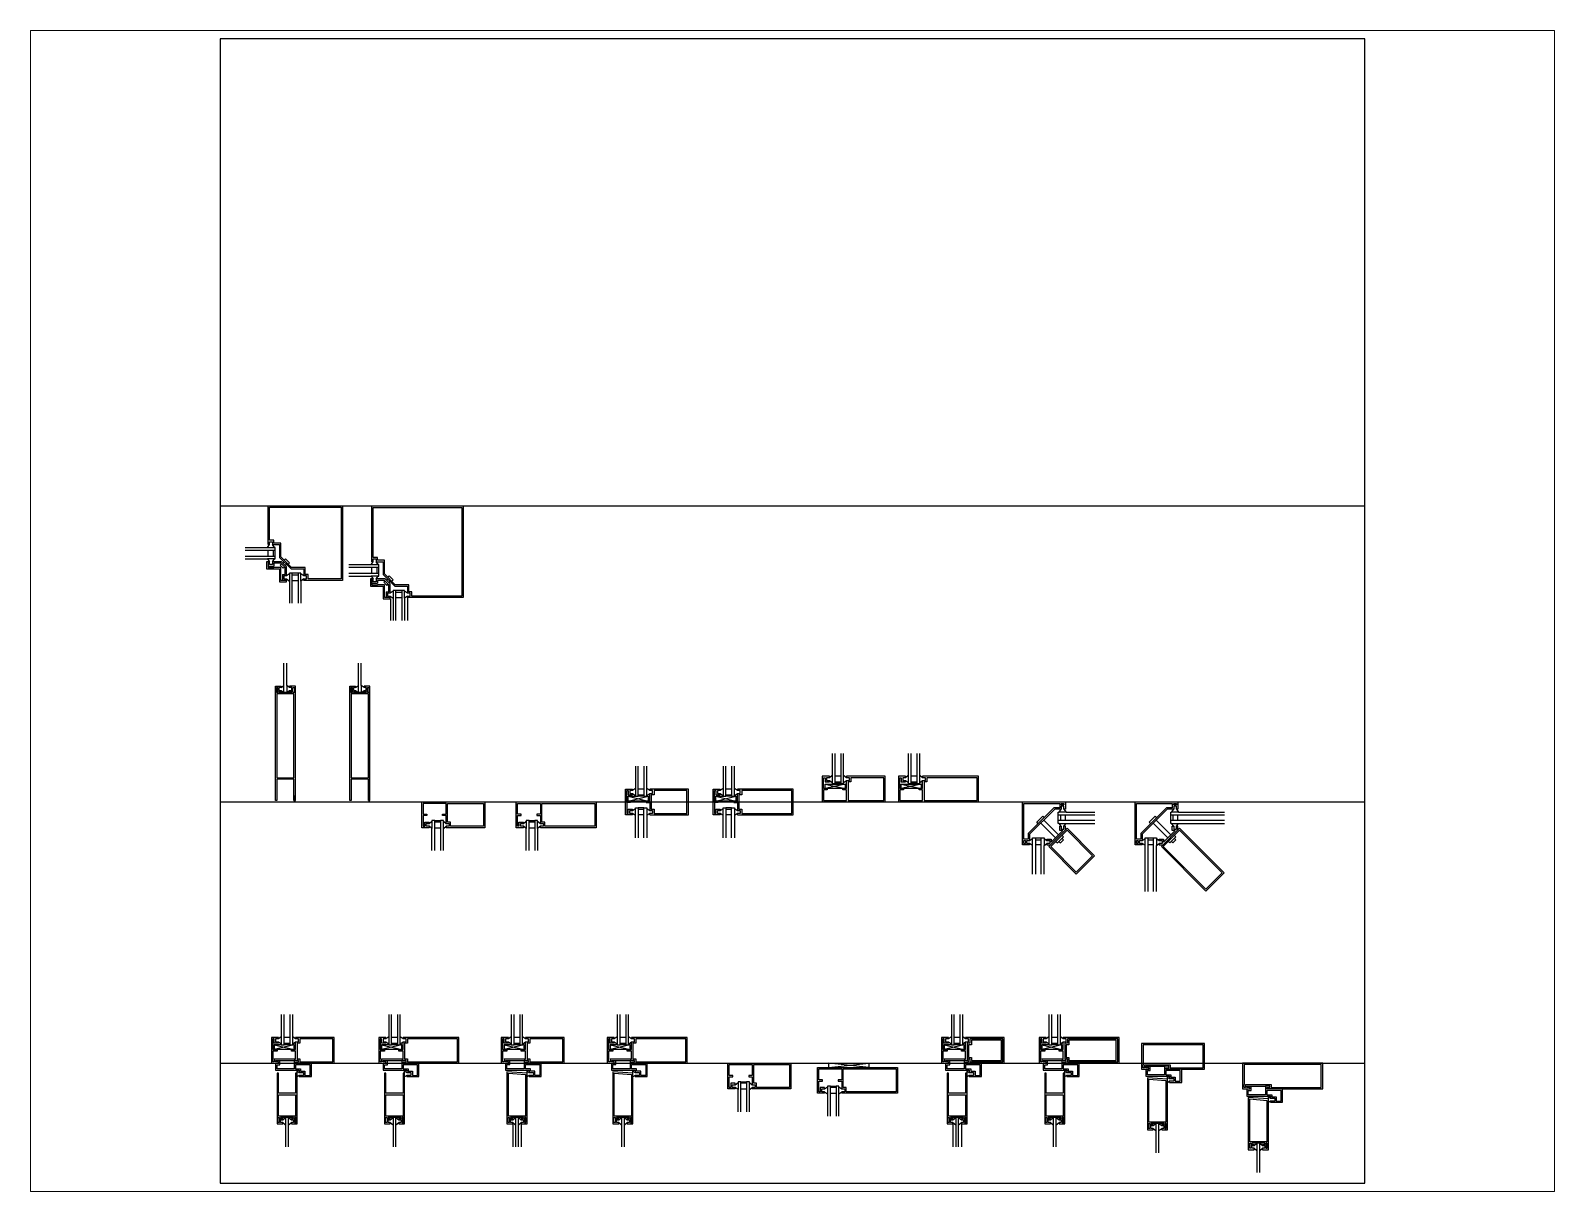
# Paper-space layout 'Layout1' of a CAD drawing. Header units: inches. Extents: x 1.05 to 9.45, y 0.8 to 7.2.
# The model-space entities are those that its viewports show. They can reach past a viewport. Long polylines and large blocks are cut down to what shows.
import ezdxf

# ---------------------------------------------------------------- set-up
doc = ezdxf.new("R2010")
doc.units = ezdxf.units.IN
doc.header["$MEASUREMENT"] = 0
doc.linetypes.add('HIDDEN', pattern=[0.375, 0.25, -0.125])
for name, color, linetype in [('FINE', 70, 'Continuous'), ('MED', 32, 'Continuous'), ('THIN', 151, 'Continuous')]:
    doc.layers.add(name, color=color, linetype=linetype)

# ---------------------------------------------------------------- blocks, each defined once
blk = doc.blocks.new('AecDtl_8412AH1')
at = {"layer": 'FINE'}
for p, q in [((0.25, 1.62), (2, 1.19)), ((2, 1.62), (0.25, 1.19))]:
    blk.add_line(p, q, dxfattribs=at)
at = {"layer": 'FINE', "linetype": 'Continuous'}
for p, q in [((1.12, 1.75), (1.62, 1.75)), ((1.62, 1.62), (1.12, 1.62)), ((2.44, -1.16), (2.44, -1.06))]:
    blk.add_line(p, q, dxfattribs=at)
for points in [[(1.12, 2.25), (1.12, 4.25)], [(1.62, 4.25), (1.62, 2.25)], [(0.87, 2.31), (0.87, 1.62), (1.12, 1.62), (1.12, 2.25)], [(1.62, 2.25), (1.12, 2.25)], [(1.62, 2.25), (1.62, 1.62), (1.87, 1.62), (1.87, 2.31)], [(1.75, 1.19), (2, 1.19), (2, 1.62), (1.88, 1.62)], [(2, 1.19), (2.12, 1.19), (2.12, 1.88)], [(0.25, 0.37), (2.12, 0.37), (2.12, 1.06), (1.75, 1.06), (1.75, 1.19), (0.5, 1.19), (0.5, 1.06), (0.12, 1.06), (0.12, 0.37)], [(0.37, 0), (0.62, 0), (0.62, 0.12), (0.37, 0.12), (0.37, 0.25), (0.75, 0.25)], [(3.5, 0), (2.12, 0), (2.12, 0.12), (2.38, 0.12), (2.38, 0.25), (2, 0.25)], [(2.25, -0.62), (2.44, -0.62), (2.44, -0.81)], [(2.25, -0.88), (2.25, -0.69), (2.44, -0.81), (2.81, -0.81), (2.81, -1.06), (2.44, -1.06), (2.25, -1.19)]]:
    blk.add_lwpolyline(points, dxfattribs=at)
at = {"layer": 'FINE'}
for points in [[(0.62, 1.88), (0.62, 1.75), (0.25, 1.75), (0.25, 2.12), (0.12, 2.12), (0.12, 1.19), (0.25, 1.19)], [(0.88, 1.62), (0.25, 1.62), (0.25, 1.19), (0.5, 1.19)], [(0.62, 2.12), (0.37, 2.12), (0.37, 1.88), (0.62, 1.88), (0.88, 1.69)], [(1.88, 1.69), (2.12, 1.88), (2.38, 1.88), (2.38, 2.12), (2.12, 2.12)], [(0.25, 0.37), (0.25, 0.12), (0.12, 0.12), (0.12, 0.37)], [(1.94, -4.84), (1.94, -4.75), (0.81, -4.75), (0.81, -4.84)], [(1, -5.19), (0.81, -5.19), (0.81, -4.94), (1, -4.94), (1.25, -4.75)], [(0.81, -4.84), (1, -4.84), (1, -4.94)], [(1.5, -5.38), (1.5, -4.75), (1.25, -4.75), (1.25, -5.38)], [(1.5, -4.75), (1.75, -4.94), (1.94, -4.94), (1.94, -5.19), (1.75, -5.19)], [(1.75, -4.94), (1.75, -4.84), (1.94, -4.84)]]:
    blk.add_lwpolyline(points, dxfattribs=at)
for points in [[(2.5, 2.12), (2.5, 1.75), (2.25, 1.75), (2.25, 0.37), (2.5, 0.37), (2.5, 0.12), (5.38, 0.12), (5.38, 2.12)], [(2.12, -2.75), (2.12, -4.62), (0.62, -4.62), (0.62, -2.75)], [(0.59, -4.75), (0.72, -4.75), (0.72, -5.19), (0.59, -5.19)], [(2.16, -4.75), (2.03, -4.75), (2.03, -5.19), (2.16, -5.19)]]:
    blk.add_lwpolyline(points, close=True, dxfattribs=at)
at = {"layer": 'FINE', "linetype": 'Continuous'}
for points in [[(0.5, -0.13), (0.75, -0.13), (0.75, 0.25), (2, 0.25), (2, -0.5), (0.5, -0.5)], [(2.12, -0.13), (2.12, -0.5), (2.56, -0.5), (2.56, -0.69), (2.94, -0.69), (2.94, -1.06), (3.38, -1.06), (3.38, -0.13)]]:
    blk.add_lwpolyline(points, close=True, dxfattribs=at)
at = {"layer": 'MED', "linetype": 'Continuous'}
for p, q in [((0.87, 4.25), (0.87, 2.31)), ((1.87, 2.31), (1.87, 4.25)), ((0.87, 2.31), (0.62, 2.12)), ((0.62, 2.12), (0.62, 2.25)), ((2.12, 2.12), (1.87, 2.31)), ((2.12, 2.25), (2.12, 2.12))]:
    blk.add_line(p, q, dxfattribs=at)
for points in [[(0.62, 2.25), (0, 2.25), (0, 0), (0.37, 0), (0.37, -0.62), (2.25, -0.62)], [(2.44, -1.16), (3.5, -1.16), (3.5, 0), (5.5, 0), (5.5, 2.25), (2.12, 2.25)]]:
    blk.add_lwpolyline(points, dxfattribs=at)
at = {"layer": 'MED'}
blk.add_lwpolyline([(1.5, -7.31), (1.5, -5.38), (1.75, -5.19), (1.75, -5.31), (2.25, -5.31), (2.25, -0.88), (2.12, -0.88), (2.12, -2.62), (0.62, -2.62), (0.62, -0.88), (0.5, -0.88), (0.5, -5.31), (1, -5.31), (1, -5.19), (1.25, -5.38), (1.25, -7.31)], dxfattribs=at)
blk = doc.blocks.new('AecDtl_8412AH2')
at = {"layer": 'FINE'}
for p, q in [((0.25, 1.62), (2, 1.19)), ((2, 1.62), (0.25, 1.19))]:
    blk.add_line(p, q, dxfattribs=at)
at = {"layer": 'FINE', "linetype": 'Continuous'}
for p, q in [((1.12, 1.75), (1.62, 1.75)), ((1.62, 1.62), (1.12, 1.62)), ((2.44, -1.16), (2.44, -1.06))]:
    blk.add_line(p, q, dxfattribs=at)
for points in [[(1.12, 2.25), (1.12, 4.25)], [(1.62, 4.25), (1.62, 2.25)], [(0.87, 2.31), (0.87, 1.62), (1.12, 1.62), (1.12, 2.25)], [(1.62, 2.25), (1.12, 2.25)], [(1.62, 2.25), (1.62, 1.62), (1.87, 1.62), (1.87, 2.31)], [(1.75, 1.19), (2, 1.19), (2, 1.62), (1.88, 1.62)], [(2, 1.19), (2.12, 1.19), (2.12, 1.88)], [(0.25, 0.37), (2.12, 0.37), (2.12, 1.06), (1.75, 1.06), (1.75, 1.19), (0.5, 1.19), (0.5, 1.06), (0.12, 1.06), (0.12, 0.37)], [(0.37, 0), (0.62, 0), (0.62, 0.12), (0.37, 0.12), (0.37, 0.25), (0.75, 0.25)], [(3.5, 0), (2.12, 0), (2.12, 0.12), (2.38, 0.12), (2.38, 0.25), (2, 0.25)], [(2.25, -0.62), (2.44, -0.62), (2.44, -0.81)], [(2.25, -0.88), (2.25, -0.69), (2.44, -0.81), (2.81, -0.81), (2.81, -1.06), (2.44, -1.06), (2.25, -1.19)]]:
    blk.add_lwpolyline(points, dxfattribs=at)
at = {"layer": 'FINE'}
for points in [[(0.62, 1.88), (0.62, 1.75), (0.25, 1.75), (0.25, 2.12), (0.12, 2.12), (0.12, 1.19), (0.25, 1.19)], [(0.88, 1.62), (0.25, 1.62), (0.25, 1.19), (0.5, 1.19)], [(0.62, 2.12), (0.37, 2.12), (0.37, 1.88), (0.62, 1.88), (0.88, 1.69)], [(1.88, 1.69), (2.12, 1.88), (2.38, 1.88), (2.38, 2.12), (2.12, 2.12)], [(0.25, 0.37), (0.25, 0.12), (0.12, 0.12), (0.12, 0.37)], [(1, -5.19), (0.81, -5.19), (0.81, -4.94), (1, -4.94), (1.25, -4.75)], [(1.25, -4.75), (0.81, -4.75), (0.81, -4.84)], [(0.81, -4.84), (1, -4.84), (1, -4.94)], [(1.5, -5.38), (1.5, -4.75), (1.25, -4.75), (1.25, -5.38)], [(1.5, -4.75), (1.75, -4.94), (1.94, -4.94), (1.94, -5.19), (1.75, -5.19)], [(1.94, -4.84), (1.94, -4.75), (1.5, -4.75)], [(1.75, -4.94), (1.75, -4.84), (1.94, -4.84)]]:
    blk.add_lwpolyline(points, dxfattribs=at)
for points in [[(2.5, 2.12), (2.5, 1.75), (2.25, 1.75), (2.25, 0.37), (2.5, 0.37), (2.5, 0.12), (6.88, 0.12), (6.88, 2.12)], [(0.59, -4.75), (0.72, -4.75), (0.72, -5.19), (0.59, -5.19)], [(2.16, -4.75), (2.03, -4.75), (2.03, -5.19), (2.16, -5.19)]]:
    blk.add_lwpolyline(points, close=True, dxfattribs=at)
at = {"layer": 'FINE', "linetype": 'Continuous'}
for points in [[(0.5, -0.13), (0.75, -0.13), (0.75, 0.25), (2, 0.25), (2, -0.5), (0.5, -0.5)], [(2.12, -0.13), (2.12, -0.5), (2.56, -0.5), (2.56, -0.69), (2.94, -0.69), (2.94, -1.06), (3.38, -1.06), (3.38, -0.13)]]:
    blk.add_lwpolyline(points, close=True, dxfattribs=at)
at = {"layer": 'MED', "linetype": 'Continuous'}
for p, q in [((0.87, 4.25), (0.87, 2.31)), ((1.87, 2.31), (1.87, 4.25)), ((0.87, 2.31), (0.62, 2.12)), ((0.62, 2.12), (0.62, 2.25)), ((2.12, 2.12), (1.87, 2.31)), ((2.12, 2.25), (2.12, 2.12))]:
    blk.add_line(p, q, dxfattribs=at)
for points in [[(0.62, 2.25), (0, 2.25), (0, 0), (0.37, 0), (0.37, -0.62), (2.25, -0.62)], [(2.44, -1.16), (3.5, -1.16), (3.5, 0), (7, 0), (7, 2.25), (2.12, 2.25)]]:
    blk.add_lwpolyline(points, dxfattribs=at)
at = {"layer": 'MED'}
blk.add_lwpolyline([(1.5, -7.31), (1.5, -5.38), (1.75, -5.19), (1.75, -5.31), (2.25, -5.31), (2.25, -0.88), (2.12, -0.88), (2.12, -2.62), (0.62, -2.62), (0.62, -0.88), (0.5, -0.88), (0.5, -5.31), (1, -5.31), (1, -5.19), (1.25, -5.38), (1.25, -7.31)], dxfattribs=at)
at = {"layer": 'THIN'}
blk.add_lwpolyline([(2.12, -2.75), (2.12, -4.62), (0.62, -4.62), (0.62, -2.75)], close=True, dxfattribs=at)
blk = doc.blocks.new('AecDtl_8412BJ1')
at = {"layer": 'FINE'}
for p, q in [((0.25, 1.62), (2, 1.19)), ((2, 1.62), (0.25, 1.19)), ((1, -5.31), (1, -7.31)), ((1.75, -5.31), (1.75, -7.31))]:
    blk.add_line(p, q, dxfattribs=at)
at = {"layer": 'FINE', "linetype": 'Continuous'}
for p, q in [((1.12, 1.75), (1.62, 1.75)), ((1.62, 1.62), (1.12, 1.62)), ((2.44, -1.16), (2.44, -1.06))]:
    blk.add_line(p, q, dxfattribs=at)
for points in [[(1.12, 2.25), (1.12, 4.25)], [(1.62, 4.25), (1.62, 2.25)], [(0.87, 2.31), (0.87, 1.62), (1.12, 1.62), (1.12, 2.25)], [(1.62, 2.25), (1.12, 2.25)], [(1.62, 2.25), (1.62, 1.62), (1.87, 1.62), (1.87, 2.31)], [(1.75, 1.19), (2, 1.19), (2, 1.62), (1.88, 1.62)], [(2, 1.19), (2.12, 1.19), (2.12, 1.88)], [(0.25, 0.37), (2.12, 0.37), (2.12, 1.06), (1.75, 1.06), (1.75, 1.19), (0.5, 1.19), (0.5, 1.06), (0.12, 1.06), (0.12, 0.37)], [(0.37, 0), (0.62, 0), (0.62, 0.12), (0.37, 0.12), (0.37, 0.25), (0.75, 0.25)], [(3.5, 0), (2.12, 0), (2.12, 0.12), (2.38, 0.12), (2.38, 0.25), (2, 0.25)], [(2.25, -0.62), (2.44, -0.62), (2.44, -0.81)], [(2.25, -0.88), (2.25, -0.69), (2.44, -0.81), (2.81, -0.81), (2.81, -1.06), (2.44, -1.06)], [(2.44, -1.06), (2.25, -1.19)]]:
    blk.add_lwpolyline(points, dxfattribs=at)
at = {"layer": 'FINE'}
for points in [[(0.62, 1.88), (0.62, 1.75), (0.25, 1.75), (0.25, 2.12), (0.12, 2.12), (0.12, 1.19), (0.25, 1.19)], [(0.88, 1.62), (0.25, 1.62), (0.25, 1.19), (0.5, 1.19)], [(0.62, 2.12), (0.37, 2.12), (0.37, 1.88), (0.62, 1.88), (0.88, 1.69)], [(1.88, 1.69), (2.12, 1.88), (2.38, 1.88), (2.38, 2.12), (2.12, 2.12)], [(0.25, 0.37), (0.25, 0.12), (0.12, 0.12), (0.12, 0.37)], [(1.94, -4.84), (1.94, -4.75), (0.81, -4.75), (0.81, -4.84)], [(1, -5.19), (0.81, -5.19), (0.81, -4.94), (1, -4.94), (1.25, -4.75)], [(0.81, -4.84), (1, -4.84), (1, -4.94)], [(1.5, -5.38), (1.5, -4.75), (1.25, -4.75), (1.25, -5.38)], [(1.5, -4.75), (1.75, -4.94), (1.94, -4.94), (1.94, -5.19), (1.75, -5.19)], [(1.75, -4.94), (1.75, -4.84), (1.94, -4.84)]]:
    blk.add_lwpolyline(points, dxfattribs=at)
for points in [[(5.38, 0.12), (5.38, 2.12), (2.5, 2.12), (2.5, 1.75), (2.25, 1.75), (2.25, 0.37), (2.5, 0.37), (2.5, 0.12)], [(2.12, -1), (2.12, -4.62), (0.62, -4.62), (0.62, -0.88)], [(0.59, -4.75), (0.72, -4.75), (0.72, -5.19), (0.59, -5.19)], [(2.16, -4.75), (2.03, -4.75), (2.03, -5.19), (2.16, -5.19)]]:
    blk.add_lwpolyline(points, close=True, dxfattribs=at)
at = {"layer": 'FINE', "linetype": 'Continuous'}
for points in [[(2, -0.5), (0.5, -0.5), (0.5, -0.12), (0.75, -0.12), (0.75, 0.25), (2, 0.25)], [(2.56, -0.69), (2.56, -0.5), (2.12, -0.5), (2.12, -0.12), (3.38, -0.12), (3.38, -1.06), (2.94, -1.06), (2.94, -0.69)]]:
    blk.add_lwpolyline(points, close=True, dxfattribs=at)
at = {"layer": 'MED', "linetype": 'Continuous'}
for p, q in [((0.87, 4.25), (0.87, 2.31)), ((1.87, 2.31), (1.87, 4.25)), ((0.87, 2.31), (0.62, 2.12)), ((0.62, 2.12), (0.62, 2.25)), ((2.12, 2.12), (1.87, 2.31)), ((2.12, 2.25), (2.12, 2.12))]:
    blk.add_line(p, q, dxfattribs=at)
for points in [[(0.62, 2.25), (0, 2.25), (0, 0), (0.37, 0), (0.37, -0.62), (2.25, -0.62)], [(2.44, -1.16), (3.5, -1.16), (3.5, 0), (5.5, 0), (5.5, 2.25), (2.12, 2.25)]]:
    blk.add_lwpolyline(points, dxfattribs=at)
at = {"layer": 'MED'}
blk.add_lwpolyline([(1.5, -7.31), (1.5, -5.38), (1.75, -5.19), (1.75, -5.31), (2.25, -5.31), (2.25, -0.88), (0.5, -0.75), (0.5, -5.31), (1, -5.31), (1, -5.19), (1.25, -5.38), (1.25, -7.31)], dxfattribs=at)
blk = doc.blocks.new('AecDtl_8412BJ2')
at = {"layer": 'FINE', "linetype": 'Continuous'}
for p, q in [((1.12, 2.25), (1.12, 4.25)), ((1.62, 4.25), (1.62, 2.25)), ((1.62, 2.25), (1.12, 2.25)), ((1.12, 1.75), (1.62, 1.75)), ((1.62, 1.62), (1.12, 1.62)), ((2.44, -1.16), (2.44, -1.06))]:
    blk.add_line(p, q, dxfattribs=at)
at = {"layer": 'FINE'}
for p, q in [((0.25, 1.62), (2, 1.19)), ((2, 1.62), (0.25, 1.19))]:
    blk.add_line(p, q, dxfattribs=at)
for points in [[(0.62, 1.88), (0.62, 1.75), (0.25, 1.75), (0.25, 2.12), (0.12, 2.12), (0.12, 1.19), (0.25, 1.19)], [(0.88, 1.62), (0.25, 1.62), (0.25, 1.19), (0.5, 1.19)], [(0.62, 2.12), (0.37, 2.12), (0.37, 1.88), (0.62, 1.88), (0.88, 1.69)], [(1.88, 1.69), (2.12, 1.88), (2.38, 1.88), (2.38, 2.12), (2.12, 2.12)], [(0.25, 0.37), (0.25, 0.12), (0.12, 0.12), (0.12, 0.37)], [(1.94, -4.84), (1.94, -4.75), (0.81, -4.75), (0.81, -4.84)], [(1, -5.19), (0.81, -5.19), (0.81, -4.94), (1, -4.94), (1.25, -4.75)], [(0.81, -4.84), (1, -4.84), (1, -4.94)], [(1.5, -5.38), (1.5, -4.75), (1.25, -4.75), (1.25, -5.38)], [(1.5, -4.75), (1.75, -4.94), (1.94, -4.94), (1.94, -5.19), (1.75, -5.19)], [(1.75, -4.94), (1.75, -4.84), (1.94, -4.84)]]:
    blk.add_lwpolyline(points, dxfattribs=at)
at = {"layer": 'FINE', "linetype": 'Continuous'}
for points in [[(0.87, 2.31), (0.87, 1.62), (1.12, 1.62), (1.12, 2.25)], [(1.62, 2.25), (1.62, 1.62), (1.87, 1.62), (1.87, 2.31)], [(1.75, 1.19), (2, 1.19), (2, 1.62), (1.88, 1.62)], [(2, 1.19), (2.12, 1.19), (2.12, 1.88)], [(0.25, 0.37), (2.12, 0.37), (2.12, 1.06), (1.75, 1.06), (1.75, 1.19), (0.5, 1.19), (0.5, 1.06), (0.12, 1.06), (0.12, 0.37)], [(0.37, 0), (0.62, 0), (0.62, 0.12), (0.37, 0.12), (0.37, 0.25), (0.75, 0.25)], [(3.5, 0), (2.12, 0), (2.12, 0.12), (2.38, 0.12), (2.38, 0.25), (2, 0.25)], [(2.25, -0.62), (2.44, -0.62), (2.44, -0.81)], [(2.25, -0.88), (2.25, -0.69), (2.44, -0.81), (2.81, -0.81), (2.81, -1.06), (2.44, -1.06), (2.25, -1.19)]]:
    blk.add_lwpolyline(points, dxfattribs=at)
at = {"layer": 'FINE'}
for points in [[(6.88, 0.12), (6.88, 2.12), (2.5, 2.12), (2.5, 1.75), (2.25, 1.75), (2.25, 0.37), (2.5, 0.37), (2.5, 0.12)], [(2.12, -1), (2.12, -4.62), (0.62, -4.62), (0.62, -0.88)], [(0.59, -4.75), (0.72, -4.75), (0.72, -5.19), (0.59, -5.19)], [(2.16, -4.75), (2.03, -4.75), (2.03, -5.19), (2.16, -5.19)]]:
    blk.add_lwpolyline(points, close=True, dxfattribs=at)
at = {"layer": 'FINE', "linetype": 'Continuous'}
for points in [[(2, -0.5), (0.5, -0.5), (0.5, -0.12), (0.75, -0.12), (0.75, 0.25), (2, 0.25)], [(2.56, -0.69), (2.56, -0.5), (2.12, -0.5), (2.12, -0.12), (3.38, -0.12), (3.38, -1.06), (2.94, -1.06), (2.94, -0.69)]]:
    blk.add_lwpolyline(points, close=True, dxfattribs=at)
at = {"layer": 'MED', "linetype": 'Continuous'}
for p, q in [((0.87, 4.25), (0.87, 2.31)), ((1.87, 2.31), (1.87, 4.25)), ((0.87, 2.31), (0.62, 2.12)), ((0.62, 2.12), (0.62, 2.25)), ((2.12, 2.12), (1.87, 2.31)), ((2.12, 2.25), (2.12, 2.12))]:
    blk.add_line(p, q, dxfattribs=at)
for points in [[(0.62, 2.25), (0, 2.25), (0, 0), (0.37, 0), (0.37, -0.62), (2.25, -0.62)], [(2.44, -1.16), (3.5, -1.16), (3.5, 0), (7, 0), (7, 2.25), (2.12, 2.25)]]:
    blk.add_lwpolyline(points, dxfattribs=at)
at = {"layer": 'MED'}
blk.add_lwpolyline([(1.5, -7.31), (1.5, -5.38), (1.75, -5.19), (1.75, -5.31), (2.25, -5.31), (2.25, -0.88), (0.5, -0.75), (0.5, -5.31), (1, -5.31), (1, -5.19), (1.25, -5.38), (1.25, -7.31)], dxfattribs=at)
blk = doc.blocks.new('AecDtl_8412CJ1')
at = {"layer": 'FINE', "linetype": 'Continuous'}
for p, q in [((1.13, -1.62), (1.63, -1.62)), ((1.63, -1.75), (1.13, -1.75)), ((1.13, -4.25), (1.13, -2.25)), ((1.13, -2.25), (1.63, -2.25)), ((1.63, -2.25), (1.63, -4.25))]:
    blk.add_line(p, q, dxfattribs=at)
for points in [[(0.63, -1.88), (0.63, -1.75), (0.25, -1.75), (0.25, -2.12), (0.12, -2.12), (0.12, -1.19), (0.44, -1.19), (0.44, -1.06), (0.12, -1.06), (0.12, -0.12), (2.12, -0.12), (2.12, -1.06), (1.81, -1.06), (1.81, -1.19), (2.12, -1.19), (2.12, -1.88)], [(1.13, -2.25), (1.13, -1.62), (0.88, -1.62), (0.88, -2.31)], [(1.88, -2.31), (1.88, -1.62), (1.63, -1.62), (1.63, -2.25)]]:
    blk.add_lwpolyline(points, dxfattribs=at)
at = {"layer": 'FINE'}
blk.add_lwpolyline([(5.38, -0.12), (5.38, -2.12), (2.5, -2.12), (2.5, -1.75), (2.25, -1.75), (2.25, -0.12)], close=True, dxfattribs=at)
for points in [[(0.63, -2.12), (0.38, -2.12), (0.38, -1.88), (0.63, -1.88), (0.88, -1.69)], [(1.88, -1.69), (2.12, -1.88), (2.38, -1.88), (2.38, -2.12), (2.12, -2.12)]]:
    blk.add_lwpolyline(points, dxfattribs=at)
at = {"layer": 'MED', "linetype": 'Continuous'}
for p, q in [((1.88, -2.31), (2.13, -2.12)), ((1.88, -4.25), (1.88, -2.31)), ((2.13, -2.12), (2.13, -2.25))]:
    blk.add_line(p, q, dxfattribs=at)
blk.add_lwpolyline([(0.88, -4.25), (0.88, -2.31), (0.63, -2.12), (0.63, -2.25), (0, -2.25), (0, 0), (1, 0), (5.5, 0), (5.5, 0), (5.5, -2.25), (2.12, -2.25)], dxfattribs=at)
blk = doc.blocks.new('AecDtl_8412CJ2')
at = {"layer": 'FINE', "linetype": 'Continuous'}
for p, q in [((0, -0.38), (3.5, 0)), ((3.5, -0.38), (0, 0)), ((0.13, -2), (0.63, -2)), ((0.63, -2.13), (0.13, -2.13)), ((0.13, -4.62), (0.13, -2.63)), ((0.13, -2.63), (0.63, -2.63)), ((0.63, -2.63), (0.63, -4.62))]:
    blk.add_line(p, q, dxfattribs=at)
for points in [[(-0.38, -2.25), (-0.38, -2.13), (-0.75, -2.13), (-0.75, -2.5), (-0.88, -2.5), (-0.88, -1.56), (-0.56, -1.56), (-0.56, -1.44), (-0.88, -1.44), (-0.88, -0.5), (1.12, -0.5), (1.12, -1.44), (0.81, -1.44), (0.81, -1.56), (1.12, -1.56), (1.12, -2.25)], [(0.13, -2.63), (0.13, -2), (-0.12, -2), (-0.12, -2.69)], [(0.88, -2.69), (0.88, -2), (0.63, -2), (0.63, -2.63)]]:
    blk.add_lwpolyline(points, dxfattribs=at)
at = {"layer": 'FINE'}
blk.add_lwpolyline([(5.88, -0.5), (5.88, -2.5), (1.5, -2.5), (1.5, -2.13), (1.25, -2.13), (1.25, -0.5)], close=True, dxfattribs=at)
for points in [[(-0.38, -2.5), (-0.62, -2.5), (-0.62, -2.25), (-0.38, -2.25), (-0.12, -2.06)], [(0.88, -2.06), (1.12, -2.25), (1.38, -2.25), (1.38, -2.5), (1.12, -2.5)]]:
    blk.add_lwpolyline(points, dxfattribs=at)
at = {"layer": 'MED', "linetype": 'Continuous'}
for p, q in [((-0.37, -2.63), (-0.37, -2.5)), ((-0.37, -2.5), (-0.12, -2.69)), ((0.88, -2.69), (1.13, -2.5)), ((1.13, -2.5), (1.13, -2.63)), ((-0.12, -2.69), (-0.12, -4.62)), ((0.88, -4.62), (0.88, -2.69))]:
    blk.add_line(p, q, dxfattribs=at)
for points in [[(-0.38, -2.63), (-1, -2.63), (-1, -0.38), (0, -0.38), (0, 0), (3.5, 0), (3.5, -0.38), (6, -0.38), (6, -0.38), (6, -2.63), (1.12, -2.63)], [(0, -0.38), (3.5, -0.38)]]:
    blk.add_lwpolyline(points, dxfattribs=at)
blk = doc.blocks.new('AecDtl_8412DH1')
at = {"layer": 'FINE', "linetype": 'Continuous'}
for p, q in [((1.12, 2.25), (1.12, 4.25)), ((1.62, 4.25), (1.62, 2.25)), ((1.62, 2.25), (1.12, 2.25)), ((1.12, 1.75), (1.62, 1.75)), ((1.62, 1.62), (1.12, 1.62)), ((2.44, -1.16), (2.44, -1.06))]:
    blk.add_line(p, q, dxfattribs=at)
at = {"layer": 'FINE'}
for p, q in [((0.25, 1.62), (2, 1.19)), ((2, 1.62), (0.25, 1.19)), ((1, -5.31), (1, -7.31)), ((1.75, -5.31), (1.75, -7.31))]:
    blk.add_line(p, q, dxfattribs=at)
for points in [[(0.62, 1.88), (0.62, 1.75), (0.25, 1.75), (0.25, 2.12), (0.12, 2.12), (0.12, 1.19), (0.25, 1.19)], [(0.88, 1.62), (0.25, 1.62), (0.25, 1.19), (0.5, 1.19)], [(0.62, 2.12), (0.37, 2.12), (0.37, 1.88), (0.62, 1.88), (0.88, 1.69)], [(1.88, 1.69), (2.12, 1.88), (2.38, 1.88), (2.38, 2.12), (2.12, 2.12)], [(0.25, 0.37), (0.25, 0.12), (0.12, 0.12), (0.12, 0.37)], [(1.94, -4.84), (1.94, -4.75), (0.81, -4.75), (0.81, -4.84)], [(1, -5.19), (0.81, -5.19), (0.81, -4.94), (1, -4.94), (1.25, -4.75)], [(0.81, -4.84), (1, -4.84), (1, -4.94)], [(1.5, -5.38), (1.5, -4.75), (1.25, -4.75), (1.25, -5.38)], [(1.5, -4.75), (1.75, -4.94), (1.94, -4.94), (1.94, -5.19), (1.75, -5.19)], [(1.75, -4.94), (1.75, -4.84), (1.94, -4.84)]]:
    blk.add_lwpolyline(points, dxfattribs=at)
at = {"layer": 'FINE', "linetype": 'Continuous'}
for points in [[(0.87, 2.31), (0.87, 1.62), (1.12, 1.62), (1.12, 2.25)], [(1.62, 2.25), (1.62, 1.62), (1.87, 1.62), (1.87, 2.31)], [(1.75, 1.19), (2, 1.19), (2, 1.62), (1.88, 1.62)], [(2, 1.19), (2.12, 1.19), (2.12, 1.88)], [(0.25, 0.37), (2.12, 0.37), (2.12, 1.06), (1.75, 1.06), (1.75, 1.19), (0.5, 1.19), (0.5, 1.06), (0.12, 1.06), (0.12, 0.37)], [(0.37, 0), (0.62, 0), (0.62, 0.12), (0.37, 0.12), (0.37, 0.25), (0.75, 0.25)], [(3.5, 0), (2.12, 0), (2.12, 0.12), (2.38, 0.12), (2.38, 0.25), (2, 0.25)], [(2.25, -0.62), (2.44, -0.62), (2.44, -0.81)], [(2.25, -0.88), (2.25, -0.69), (2.44, -0.81), (2.81, -0.81), (2.81, -1.06), (2.44, -1.06), (2.25, -1.19)]]:
    blk.add_lwpolyline(points, dxfattribs=at)
at = {"layer": 'FINE'}
for points in [[(2.5, 2.12), (2.5, 1.75), (2.25, 1.75), (2.25, 0.37), (2.5, 0.37), (2.5, 0.12), (5.38, 0.12), (5.38, 2.12)], [(2.12, -2.75), (2.12, -4.62), (0.62, -4.62), (0.62, -2.75)], [(0.59, -4.75), (0.72, -4.75), (0.72, -5.19), (0.59, -5.19)], [(2.16, -4.75), (2.03, -4.75), (2.03, -5.19), (2.16, -5.19)]]:
    blk.add_lwpolyline(points, close=True, dxfattribs=at)
at = {"layer": 'FINE', "linetype": 'HIDDEN'}
blk.add_lwpolyline([(2.62, 2), (2.62, 1.62), (2.38, 1.62), (2.38, 0.5), (2.62, 0.5), (2.62, 0.25), (5.25, 0.25), (5.25, 2)], close=True, dxfattribs=at)
at = {"layer": 'FINE', "linetype": 'Continuous'}
for points in [[(0.5, -0.13), (0.75, -0.13), (0.75, 0.25), (2, 0.25), (2, -0.5), (0.5, -0.5)], [(2.12, -0.13), (2.12, -0.5), (2.56, -0.5), (2.56, -0.69), (2.94, -0.69), (2.94, -1.06), (3.38, -1.06), (3.38, -0.13)]]:
    blk.add_lwpolyline(points, close=True, dxfattribs=at)
at = {"layer": 'MED', "linetype": 'Continuous'}
for p, q in [((0.87, 4.25), (0.87, 2.31)), ((1.87, 2.31), (1.87, 4.25)), ((0.87, 2.31), (0.62, 2.12)), ((0.62, 2.12), (0.62, 2.25)), ((2.12, 2.12), (1.87, 2.31)), ((2.12, 2.25), (2.12, 2.12))]:
    blk.add_line(p, q, dxfattribs=at)
for points in [[(0.62, 2.25), (0, 2.25), (0, 0), (0.37, 0), (0.37, -0.62), (2.25, -0.62)], [(2.44, -1.16), (3.5, -1.16), (3.5, 0), (5.5, 0), (5.5, 2.25), (2.12, 2.25)]]:
    blk.add_lwpolyline(points, dxfattribs=at)
at = {"layer": 'MED'}
blk.add_lwpolyline([(1.5, -7.31), (1.5, -5.38), (1.75, -5.19), (1.75, -5.31), (2.25, -5.31), (2.25, -0.88), (2.12, -0.88), (2.12, -2.62), (0.62, -2.62), (0.62, -0.88), (0.5, -0.88), (0.5, -5.31), (1, -5.31), (1, -5.19), (1.25, -5.38), (1.25, -7.31)], dxfattribs=at)
blk = doc.blocks.new('AecDtl_8412DH2')
at = {"layer": 'FINE', "linetype": 'Continuous'}
for p, q in [((1.12, 2.25), (1.12, 4.25)), ((1.62, 4.25), (1.62, 2.25)), ((1.62, 2.25), (1.12, 2.25)), ((1.12, 1.75), (1.62, 1.75)), ((1.62, 1.62), (1.12, 1.62)), ((2.44, -1.16), (2.44, -1.06))]:
    blk.add_line(p, q, dxfattribs=at)
at = {"layer": 'FINE'}
for p, q in [((0.25, 1.62), (2, 1.19)), ((2, 1.62), (0.25, 1.19))]:
    blk.add_line(p, q, dxfattribs=at)
for points in [[(0.62, 1.88), (0.62, 1.75), (0.25, 1.75), (0.25, 2.12), (0.12, 2.12), (0.12, 1.19), (0.25, 1.19)], [(0.88, 1.62), (0.25, 1.62), (0.25, 1.19), (0.5, 1.19)], [(0.62, 2.12), (0.37, 2.12), (0.37, 1.88), (0.62, 1.88), (0.88, 1.69)], [(1.88, 1.69), (2.12, 1.88), (2.38, 1.88), (2.38, 2.12), (2.12, 2.12)], [(0.25, 0.37), (0.25, 0.12), (0.12, 0.12), (0.12, 0.37)], [(1, -5.19), (0.81, -5.19), (0.81, -4.94), (1, -4.94), (1.25, -4.75)], [(1.25, -4.75), (0.81, -4.75), (0.81, -4.84)], [(0.81, -4.84), (1, -4.84), (1, -4.94)], [(1.5, -5.38), (1.5, -4.75), (1.25, -4.75), (1.25, -5.38)], [(1.5, -4.75), (1.75, -4.94), (1.94, -4.94), (1.94, -5.19), (1.75, -5.19)], [(1.94, -4.84), (1.94, -4.75), (1.5, -4.75)], [(1.75, -4.94), (1.75, -4.84), (1.94, -4.84)]]:
    blk.add_lwpolyline(points, dxfattribs=at)
at = {"layer": 'FINE', "linetype": 'Continuous'}
for points in [[(0.87, 2.31), (0.87, 1.62), (1.12, 1.62), (1.12, 2.25)], [(1.62, 2.25), (1.62, 1.62), (1.87, 1.62), (1.87, 2.31)], [(1.75, 1.19), (2, 1.19), (2, 1.62), (1.88, 1.62)], [(2, 1.19), (2.12, 1.19), (2.12, 1.88)], [(0.25, 0.37), (2.12, 0.37), (2.12, 1.06), (1.75, 1.06), (1.75, 1.19), (0.5, 1.19), (0.5, 1.06), (0.12, 1.06), (0.12, 0.37)], [(0.37, 0), (0.62, 0), (0.62, 0.12), (0.37, 0.12), (0.37, 0.25), (0.75, 0.25)], [(3.5, 0), (2.12, 0), (2.12, 0.12), (2.38, 0.12), (2.38, 0.25), (2, 0.25)], [(2.25, -0.62), (2.44, -0.62), (2.44, -0.81)], [(2.25, -0.88), (2.25, -0.69), (2.44, -0.81), (2.81, -0.81), (2.81, -1.06), (2.44, -1.06), (2.25, -1.19)]]:
    blk.add_lwpolyline(points, dxfattribs=at)
at = {"layer": 'FINE'}
for points in [[(2.5, 2.12), (2.5, 1.75), (2.25, 1.75), (2.25, 0.37), (2.5, 0.37), (2.5, 0.12), (6.88, 0.12), (6.88, 2.12)], [(2.12, -2.75), (2.12, -4.62), (0.62, -4.62), (0.62, -2.75)], [(0.59, -4.75), (0.72, -4.75), (0.72, -5.19), (0.59, -5.19)], [(2.16, -4.75), (2.03, -4.75), (2.03, -5.19), (2.16, -5.19)]]:
    blk.add_lwpolyline(points, close=True, dxfattribs=at)
at = {"layer": 'FINE', "linetype": 'HIDDEN'}
blk.add_lwpolyline([(2.62, 2), (2.62, 1.62), (2.38, 1.62), (2.38, 0.5), (2.62, 0.5), (2.62, 0.25), (6.75, 0.25), (6.75, 2)], close=True, dxfattribs=at)
at = {"layer": 'FINE', "linetype": 'Continuous'}
for points in [[(0.5, -0.13), (0.75, -0.13), (0.75, 0.25), (2, 0.25), (2, -0.5), (0.5, -0.5)], [(2.12, -0.13), (2.12, -0.5), (2.56, -0.5), (2.56, -0.69), (2.94, -0.69), (2.94, -1.06), (3.38, -1.06), (3.38, -0.13)]]:
    blk.add_lwpolyline(points, close=True, dxfattribs=at)
at = {"layer": 'MED', "linetype": 'Continuous'}
for p, q in [((0.87, 4.25), (0.87, 2.31)), ((1.87, 2.31), (1.87, 4.25)), ((0.87, 2.31), (0.62, 2.12)), ((0.62, 2.12), (0.62, 2.25)), ((2.12, 2.12), (1.87, 2.31)), ((2.12, 2.25), (2.12, 2.12))]:
    blk.add_line(p, q, dxfattribs=at)
for points in [[(0.62, 2.25), (0, 2.25), (0, 0), (0.37, 0), (0.37, -0.62), (2.25, -0.62)], [(2.44, -1.16), (3.5, -1.16), (3.5, 0), (7, 0), (7, 2.25), (2.12, 2.25)]]:
    blk.add_lwpolyline(points, dxfattribs=at)
at = {"layer": 'MED'}
blk.add_lwpolyline([(1.5, -7.31), (1.5, -5.38), (1.75, -5.19), (1.75, -5.31), (2.25, -5.31), (2.25, -0.88), (2.12, -0.88), (2.12, -2.62), (0.62, -2.62), (0.62, -0.88), (0.5, -0.88), (0.5, -5.31), (1, -5.31), (1, -5.19), (1.25, -5.38), (1.25, -7.31)], dxfattribs=at)
blk = doc.blocks.new('AecDtl_8412EJ1')
at = {"layer": 'FINE', "linetype": 'Continuous'}
blk.add_line((2.4375, -3.40625), (2.4375, -3.3125), dxfattribs=at)
for points in [[(0.25, -1.875), (2.5, -1.875), (2.5, -2.125), (5.375, -2.125), (5.375, -0.125), (0.125, -0.125), (0.125, -1.875)], [(0.375, -2.25), (0.625, -2.25), (0.625, -2.125), (0.375, -2.125), (0.375, -2), (0.75, -2)], [(3.5, -2.25), (2.125, -2.25), (2.125, -2.125), (2.375, -2.125), (2.375, -2), (2, -2)], [(2.25, -2.875), (2.4375, -2.875), (2.4375, -3.0625)], [(2.25, -3.125), (2.25, -2.9375), (2.4375, -3.0625), (2.8125, -3.0625), (2.8125, -3.3125), (2.4375, -3.3125), (2.25, -3.4375)]]:
    blk.add_lwpolyline(points, dxfattribs=at)
at = {"layer": 'FINE'}
for points in [[(0.25, -1.875), (0.25, -2.125), (0.125, -2.125), (0.125, -1.875)], [(1.9375, -7.09375), (1.9375, -7), (0.8125, -7), (0.8125, -7.09375)], [(1, -7.4375), (0.8125, -7.4375), (0.8125, -7.1875), (1, -7.1875), (1.25, -7)], [(0.8125, -7.09375), (1, -7.09375), (1, -7.1875)], [(1.5, -7.625), (1.5, -7), (1.25, -7), (1.25, -7.625)], [(1.5, -7), (1.75, -7.1875), (1.9375, -7.1875), (1.9375, -7.4375), (1.75079, -7.4375)], [(1.75, -7.1875), (1.75, -7.09375), (1.9375, -7.09375)]]:
    blk.add_lwpolyline(points, dxfattribs=at)
at = {"layer": 'FINE', "linetype": 'Continuous'}
for points in [[(2, -2.75), (0.5, -2.75), (0.5, -2.375), (0.75, -2.375), (0.75, -2), (2, -2)], [(2.125, -2.375), (2.125, -2.75), (2.5625, -2.75), (2.5625, -2.9375), (2.9375, -2.9375), (2.9375, -3.3125), (3.375, -3.3125), (3.375, -2.375)]]:
    blk.add_lwpolyline(points, close=True, dxfattribs=at)
at = {"layer": 'FINE'}
for points in [[(2.125, -3.25), (2.125, -6.875), (0.625, -6.875), (0.625, -3.125)], [(0.59375, -7), (0.71875, -7), (0.71875, -7.4375), (0.59375, -7.4375)], [(2.15625, -7), (2.03125, -7), (2.03125, -7.4375), (2.15625, -7.4375)]]:
    blk.add_lwpolyline(points, close=True, dxfattribs=at)
at = {"layer": 'MED', "linetype": 'Continuous'}
blk.add_line((5.5, 0), (5.5, 0), dxfattribs=at)
blk.add_lwpolyline([(2.4375, -3.40625), (3.5, -3.40625), (3.5, -2.25), (5.5, -2.25), (5.5, 0), (1, 0), (0, 0), (0, -2.25), (0.375, -2.25), (0.375, -2.875), (2.25, -2.875)], dxfattribs=at)
at = {"layer": 'MED'}
blk.add_lwpolyline([(1.5, -9.5625), (1.5, -7.625), (1.75079, -7.4375), (1.75079, -7.5625), (2.25, -7.5625), (2.25, -3.125), (0.5, -3), (0.5, -7.5625), (1, -7.5625), (1, -7.4375), (1.25, -7.625), (1.25, -9.5625)], dxfattribs=at)
blk = doc.blocks.new('AecDtl_8412EJ2')
at = {"layer": 'FINE', "linetype": 'Continuous'}
blk.add_line((2.4375, -3.40625), (2.4375, -3.3125), dxfattribs=at)
for points in [[(0.25, -1.875), (2.5, -1.875), (2.5, -2.125), (6.875, -2.125), (6.875, -0.125), (0.125, -0.125), (0.125, -1.875)], [(0.375, -2.25), (0.625, -2.25), (0.625, -2.125), (0.375, -2.125), (0.375, -2), (0.75, -2)], [(3.5, -2.25), (2.125, -2.25), (2.125, -2.125), (2.375, -2.125), (2.375, -2), (2, -2)], [(2.25, -2.875), (2.4375, -2.875), (2.4375, -3.0625)], [(2.25, -3.125), (2.25, -2.9375), (2.4375, -3.0625), (2.8125, -3.0625), (2.8125, -3.3125), (2.4375, -3.3125), (2.25, -3.4375)]]:
    blk.add_lwpolyline(points, dxfattribs=at)
at = {"layer": 'FINE'}
for points in [[(0.25, -1.875), (0.25, -2.125), (0.125, -2.125), (0.125, -1.875)], [(1.9375, -7.09375), (1.9375, -7), (0.8125, -7), (0.8125, -7.09375)], [(1, -7.4375), (0.8125, -7.4375), (0.8125, -7.1875), (1, -7.1875), (1.25, -7)], [(0.8125, -7.09375), (1, -7.09375), (1, -7.1875)], [(1.5, -7.625), (1.5, -7), (1.25, -7), (1.25, -7.625)], [(1.5, -7), (1.75, -7.1875), (1.9375, -7.1875), (1.9375, -7.4375), (1.75079, -7.4375)], [(1.75, -7.1875), (1.75, -7.09375), (1.9375, -7.09375)]]:
    blk.add_lwpolyline(points, dxfattribs=at)
at = {"layer": 'FINE', "linetype": 'Continuous'}
for points in [[(2, -2.75), (0.5, -2.75), (0.5, -2.375), (0.75, -2.375), (0.75, -2), (2, -2)], [(2.125, -2.375), (2.125, -2.75), (2.5625, -2.75), (2.5625, -2.9375), (2.9375, -2.9375), (2.9375, -3.3125), (3.375, -3.3125), (3.375, -2.375)]]:
    blk.add_lwpolyline(points, close=True, dxfattribs=at)
at = {"layer": 'FINE'}
for points in [[(2.125, -3.25), (2.125, -6.875), (0.625, -6.875), (0.625, -3.125)], [(0.59375, -7), (0.71875, -7), (0.71875, -7.4375), (0.59375, -7.4375)], [(2.15625, -7), (2.03125, -7), (2.03125, -7.4375), (2.15625, -7.4375)]]:
    blk.add_lwpolyline(points, close=True, dxfattribs=at)
at = {"layer": 'MED', "linetype": 'Continuous'}
blk.add_line((7, 0), (7, 0), dxfattribs=at)
blk.add_lwpolyline([(2.4375, -3.40625), (3.5, -3.40625), (3.5, -2.25), (7, -2.25), (7, 0), (1, 0), (0, 0), (0, -2.25), (0.375, -2.25), (0.375, -2.875), (2.25, -2.875)], dxfattribs=at)
at = {"layer": 'MED'}
blk.add_lwpolyline([(1.5, -9.5625), (1.5, -7.625), (1.75079, -7.4375), (1.75079, -7.5625), (2.25, -7.5625), (2.25, -3.125), (0.5, -3), (0.5, -7.5625), (1, -7.5625), (1, -7.4375), (1.25, -7.625), (1.25, -9.5625)], dxfattribs=at)
blk = doc.blocks.new('AecDtl_8412FC1')
at = {"layer": 'FINE'}
for points in [[(0.59, 9.56), (0.72, 9.56), (0.72, 10), (0.59, 10)], [(2.12, 2.12), (2.12, 9.44), (0.62, 9.44), (0.62, 2.12)], [(2.16, 9.56), (2.03, 9.56), (2.03, 10), (2.16, 10)]]:
    blk.add_lwpolyline(points, close=True, dxfattribs=at)
for points in [[(1, 10), (0.81, 10), (0.81, 9.75), (1, 9.75), (1.25, 9.56)], [(1.25, 9.56), (0.81, 9.56), (0.81, 9.66), (1, 9.66), (1, 9.75)], [(1.5, 9.56), (1.75, 9.75), (1.94, 9.75), (1.94, 10), (1.75, 10)], [(1.75, 9.75), (1.75, 9.66), (1.94, 9.66), (1.94, 9.56), (1.5, 9.56)]]:
    blk.add_lwpolyline(points, dxfattribs=at)
at = {"layer": 'MED'}
for points in [[(2.12, 0.56), (2.12, 0.12), (2.12, 2), (0.62, 2), (0.62, 0.12), (0.5, 0.12), (0.5, 10.12), (1, 10.12), (1, 10), (1.25, 10.19), (1.25, 12.12)], [(2.12, 0.12), (2.25, 0.12), (2.25, 10.12), (1.75, 10.12), (1.75, 10), (1.5, 10.19), (1.5, 12.12)], [(1.5, 10.19), (1.5, 9.56), (1.25, 9.56), (1.25, 10.19)]]:
    blk.add_lwpolyline(points, dxfattribs=at)
blk = doc.blocks.new('AecDtl_8412FC2')
at = {"layer": 'FINE'}
for points in [[(0.59, 9.56), (0.72, 9.56), (0.72, 10), (0.59, 10)], [(2.12, 2.12), (2.12, 9.44), (0.62, 9.44), (0.62, 2.12)], [(2.16, 9.56), (2.03, 9.56), (2.03, 10), (2.16, 10)]]:
    blk.add_lwpolyline(points, close=True, dxfattribs=at)
for points in [[(1, 10), (0.81, 10), (0.81, 9.75), (1, 9.75), (1.25, 9.56)], [(1.25, 9.56), (0.81, 9.56), (0.81, 9.66), (1, 9.66), (1, 9.75)], [(1.5, 10.19), (1.5, 9.56), (1.25, 9.56), (1.25, 10.19)], [(1.5, 9.56), (1.75, 9.75), (1.94, 9.75), (1.94, 10), (1.75, 10)], [(1.75, 9.75), (1.75, 9.66), (1.94, 9.66), (1.94, 9.56), (1.5, 9.56)]]:
    blk.add_lwpolyline(points, dxfattribs=at)
at = {"layer": 'MED'}
for points in [[(2.12, 0.56), (2.12, 0.12), (2.12, 2), (0.62, 2), (0.62, 0.12), (0.5, 0.12), (0.5, 10.12), (1, 10.12), (1, 10), (1.25, 10.19), (1.25, 12.12)], [(2.12, 0.12), (2.25, 0.12), (2.25, 10.12), (1.75, 10.12), (1.75, 10), (1.5, 10.19), (1.5, 12.12)]]:
    blk.add_lwpolyline(points, dxfattribs=at)
blk = doc.blocks.new('AecDtl_8412HH1')
at = {"layer": 'FINE', "linetype": 'Continuous'}
for p, q in [((1.13, -1.62), (1.63, -1.62)), ((1.63, -1.75), (1.13, -1.75)), ((1.13, -4.25), (1.13, -2.25)), ((1.13, -2.25), (1.63, -2.25)), ((1.63, -2.25), (1.63, -4.25))]:
    blk.add_line(p, q, dxfattribs=at)
at = {"layer": 'FINE'}
for points in [[(2.12, -1.88), (2.12, -1.19), (1.81, -1.19), (1.81, -1.06), (2.12, -1.06), (2.12, -0.12), (0.12, -0.12), (0.12, -1.06), (0.44, -1.06), (0.44, -1.19), (0.12, -1.19), (0.12, -1.75), (0.12, -2.12), (0.25, -2.12)], [(0.25, -1.75), (0.63, -1.75), (0.63, -1.88)], [(0.25, -2.12), (0.25, -1.75)], [(0.63, -2.12), (0.38, -2.12), (0.38, -1.88), (0.63, -1.88), (0.88, -1.69)], [(1.88, -1.69), (2.12, -1.88), (2.38, -1.88), (2.38, -2.12), (2.12, -2.12)]]:
    blk.add_lwpolyline(points, dxfattribs=at)
blk.add_lwpolyline([(5.38, -0.12), (5.38, -2.12), (2.5, -2.12), (2.5, -1.75), (2.25, -1.75), (2.25, -0.12)], close=True, dxfattribs=at)
at = {"layer": 'FINE', "linetype": 'Continuous'}
for points in [[(1.13, -2.25), (1.13, -1.62), (0.88, -1.62), (0.88, -2.31)], [(1.88, -2.31), (1.88, -1.62), (1.63, -1.62), (1.63, -2.25)]]:
    blk.add_lwpolyline(points, dxfattribs=at)
at = {"layer": 'MED', "linetype": 'Continuous'}
for p, q in [((1.88, -2.31), (2.13, -2.12)), ((1.88, -4.25), (1.88, -2.31)), ((2.13, -2.12), (2.13, -2.25))]:
    blk.add_line(p, q, dxfattribs=at)
blk.add_lwpolyline([(0.88, -4.25), (0.88, -2.31), (0.63, -2.12), (0.63, -2.25), (0, -2.25), (0, 0), (1, 0), (5.5, 0), (5.5, 0), (5.5, -2.25), (2.12, -2.25)], dxfattribs=at)
blk = doc.blocks.new('AecDtl_8412HH2')
at = {"layer": 'FINE', "linetype": 'Continuous'}
for p, q in [((1.13, -1.62), (1.63, -1.62)), ((1.63, -1.75), (1.13, -1.75)), ((1.13, -4.25), (1.13, -2.25)), ((1.13, -2.25), (1.63, -2.25)), ((1.63, -2.25), (1.63, -4.25))]:
    blk.add_line(p, q, dxfattribs=at)
for points in [[(0.25, -2.12), (0.12, -2.12), (0.12, -1.75), (0.12, -1.19), (0.44, -1.19), (0.44, -1.06), (0.12, -1.06), (0.12, -0.12), (2.12, -0.12), (2.12, -1.06), (1.81, -1.06), (1.81, -1.19), (2.12, -1.19), (2.12, -1.88)], [(1.13, -2.25), (1.13, -1.62), (0.88, -1.62), (0.88, -2.31)], [(1.88, -2.31), (1.88, -1.62), (1.63, -1.62), (1.63, -2.25)]]:
    blk.add_lwpolyline(points, dxfattribs=at)
at = {"layer": 'FINE'}
blk.add_lwpolyline([(6.88, -0.12), (6.88, -2.12), (2.5, -2.12), (2.5, -1.75), (2.25, -1.75), (2.25, -0.12)], close=True, dxfattribs=at)
for points in [[(0.25, -2.12), (0.25, -1.75), (0.63, -1.75), (0.63, -1.88)], [(0.63, -2.12), (0.38, -2.12), (0.38, -1.88), (0.63, -1.88), (0.88, -1.69)], [(1.88, -1.69), (2.12, -1.88), (2.38, -1.88), (2.38, -2.12), (2.12, -2.12)]]:
    blk.add_lwpolyline(points, dxfattribs=at)
at = {"layer": 'MED', "linetype": 'Continuous'}
blk.add_lwpolyline([(0.88, -4.25), (0.88, -2.31), (0.63, -2.12), (0.63, -2.25), (0, -2.25), (0, 0), (0.7, 0), (7, 0), (7, 0), (7, -2.25), (2.13, -2.25), (2.13, -2.12), (1.88, -2.31), (1.88, -4.25)], dxfattribs=at)
blk = doc.blocks.new('AecDtl_8412KC1')
at = {"layer": 'FINE', "linetype": 'Continuous'}
for p, q in [((1.12, 1.12), (1.12, 3.12)), ((1.62, 3.12), (1.62, 1.12)), ((0.25, 0.06), (2, 0.5)), ((0.25, 0.5), (2, 0.06)), ((1.62, 1.12), (1.12, 1.12)), ((1.12, 0.62), (1.62, 0.62)), ((1.62, 0.5), (1.12, 0.5)), ((1.62, -0.5), (1.12, -0.5)), ((1.12, -0.62), (1.62, -0.62)), ((1.62, -1.13), (1.12, -1.13)), ((1.12, -1.13), (1.12, -3.12)), ((1.62, -3.12), (1.62, -1.13))]:
    blk.add_line(p, q, dxfattribs=at)
at = {"layer": 'FINE'}
for points in [[(0.25, 0.06), (0.12, 0.06), (0.12, 1), (0.25, 1)], [(0.25, 1), (0.25, 0.62), (0.62, 0.62), (0.62, 0.75)], [(0.62, 1), (0.38, 1), (0.38, 0.75), (0.62, 0.75), (0.87, 0.56)], [(1.88, 0.56), (2.12, 0.75), (2.38, 0.75), (2.38, 1), (2.12, 1)], [(2, 0.06), (2.12, 0.06), (2.12, 0.75)], [(0.62, -1), (0.38, -1), (0.38, -0.75), (0.62, -0.75), (0.87, -0.56)], [(1.88, -0.56), (2.12, -0.75), (2.38, -0.75), (2.38, -1), (2.12, -1)]]:
    blk.add_lwpolyline(points, dxfattribs=at)
at = {"layer": 'FINE', "linetype": 'Continuous'}
for points in [[(0.44, 0.06), (0.44, -0.06), (0.12, -0.06), (0.12, -0.62), (0.12, -1), (0.25, -1)], [(1.88, 0.5), (2, 0.5), (2, 0.06), (0.25, 0.06), (0.25, 0.5), (0.87, 0.5)], [(0.87, 1.19), (0.87, 0.5), (1.12, 0.5), (1.12, 1.12)], [(1.62, 1.12), (1.62, 0.5), (1.87, 0.5), (1.87, 1.19)], [(1.81, 0.06), (1.81, -0.06), (2.12, -0.06), (2.12, -0.75)], [(0.25, -1), (0.25, -0.62), (0.62, -0.62), (0.62, -0.75)], [(0.87, -1.19), (0.87, -0.5), (1.12, -0.5), (1.12, -1.13)], [(1.62, -1.13), (1.62, -0.5), (1.87, -0.5), (1.87, -1.19)]]:
    blk.add_lwpolyline(points, dxfattribs=at)
at = {"layer": 'FINE'}
blk.add_lwpolyline([(2.5, -0.62), (2.5, -1), (5.38, -1), (5.38, 1), (2.5, 1), (2.5, 0.62), (2.25, 0.62), (2.25, -0.62)], close=True, dxfattribs=at)
at = {"layer": 'MED', "linetype": 'Continuous'}
for p, q in [((0.87, 3.12), (0.87, 1.19)), ((1.87, 1.19), (1.87, 3.12)), ((0.87, 1.19), (0.62, 1)), ((0.62, 1), (0.62, 1.12)), ((2.12, 1), (1.87, 1.19)), ((2.12, 1.12), (2.12, 1)), ((0.62, -1), (0.62, -1.13)), ((0.87, -1.19), (0.62, -1)), ((0.87, -3.12), (0.87, -1.19)), ((2.12, -1), (1.87, -1.19)), ((1.87, -1.19), (1.87, -3.12)), ((2.12, -1.13), (2.12, -1)), ((5.5, -1.13), (5.5, -1.13))]:
    blk.add_line(p, q, dxfattribs=at)
for points in [[(0.62, -1.13), (0, -1.13), (0, 1.12), (0.62, 1.12)], [(2.12, -1.13), (5.5, -1.13), (5.5, 1.12), (2.12, 1.12)]]:
    blk.add_lwpolyline(points, dxfattribs=at)
blk = doc.blocks.new('AecDtl_8412KC2')
at = {"layer": 'FINE', "linetype": 'Continuous'}
for p, q in [((1.12, 1.12), (1.12, 3.12)), ((1.62, 3.12), (1.62, 1.12)), ((0.25, 0.06), (2, 0.5)), ((0.25, 0.5), (2, 0.06)), ((1.62, 1.12), (1.12, 1.12)), ((1.12, 0.62), (1.62, 0.62)), ((1.62, 0.5), (1.12, 0.5)), ((1.62, -0.5), (1.12, -0.5)), ((1.12, -0.62), (1.62, -0.62)), ((1.62, -1.13), (1.12, -1.13)), ((1.12, -1.13), (1.12, -3.12)), ((1.62, -3.12), (1.62, -1.13))]:
    blk.add_line(p, q, dxfattribs=at)
at = {"layer": 'FINE'}
for points in [[(0.25, 0.06), (0.12, 0.06), (0.12, 1), (0.25, 1)], [(0.25, 1), (0.25, 0.62), (0.62, 0.62), (0.62, 0.75)], [(0.62, 1), (0.38, 1), (0.38, 0.75), (0.62, 0.75), (0.87, 0.56)], [(1.88, 0.56), (2.12, 0.75), (2.38, 0.75), (2.38, 1), (2.12, 1)], [(2, 0.06), (2.12, 0.06), (2.12, 0.75)], [(0.62, -1), (0.38, -1), (0.38, -0.75), (0.62, -0.75), (0.87, -0.56)], [(1.88, -0.56), (2.12, -0.75), (2.38, -0.75), (2.38, -1), (2.12, -1)]]:
    blk.add_lwpolyline(points, dxfattribs=at)
at = {"layer": 'FINE', "linetype": 'Continuous'}
for points in [[(0.44, 0.06), (0.44, -0.06), (0.12, -0.06), (0.12, -0.62), (0.12, -1), (0.25, -1)], [(1.88, 0.5), (2, 0.5), (2, 0.06), (0.25, 0.06), (0.25, 0.5), (0.87, 0.5)], [(0.87, 1.19), (0.87, 0.5), (1.12, 0.5), (1.12, 1.12)], [(1.62, 1.12), (1.62, 0.5), (1.87, 0.5), (1.87, 1.19)], [(1.81, 0.06), (1.81, -0.06), (2.12, -0.06), (2.12, -0.75)], [(0.25, -1), (0.25, -0.62), (0.62, -0.62), (0.62, -0.75)], [(0.87, -1.19), (0.87, -0.5), (1.12, -0.5), (1.12, -1.13)], [(1.62, -1.13), (1.62, -0.5), (1.87, -0.5), (1.87, -1.19)]]:
    blk.add_lwpolyline(points, dxfattribs=at)
at = {"layer": 'FINE'}
blk.add_lwpolyline([(2.5, -0.62), (2.5, -1), (6.88, -1), (6.88, 1), (2.5, 1), (2.5, 0.62), (2.25, 0.62), (2.25, -0.62)], close=True, dxfattribs=at)
at = {"layer": 'MED', "linetype": 'Continuous'}
for p, q in [((0.87, 3.12), (0.87, 1.19)), ((1.87, 1.19), (1.87, 3.12)), ((0.87, 1.19), (0.62, 1)), ((0.62, 1), (0.62, 1.12)), ((2.12, 1), (1.87, 1.19)), ((2.12, 1.12), (2.12, 1)), ((0.62, -1), (0.62, -1.13)), ((0.87, -1.19), (0.62, -1)), ((0.87, -3.12), (0.87, -1.19)), ((2.12, -1), (1.87, -1.19)), ((1.87, -1.19), (1.87, -3.12)), ((2.12, -1.13), (2.12, -1)), ((7, -1.13), (7, -1.13))]:
    blk.add_line(p, q, dxfattribs=at)
for points in [[(0.62, -1.13), (0, -1.13), (0, 1.12), (0.62, 1.12)], [(2.12, -1.13), (7, -1.13), (7, 1.12), (2.12, 1.12)]]:
    blk.add_lwpolyline(points, dxfattribs=at)
blk = doc.blocks.new('AecDtl_8412LS1')
at = {"layer": 'FINE', "linetype": 'Continuous'}
for p, q in [((1.12, 2.25), (1.12, 4.25)), ((1.62, 4.25), (1.62, 2.25)), ((0.25, 1.56), (2, 1.19)), ((2, 1.56), (0.25, 1.19)), ((1.62, 2.25), (1.12, 2.25)), ((1.12, 1.75), (1.62, 1.75)), ((1.62, 1.62), (1.12, 1.62))]:
    blk.add_line(p, q, dxfattribs=at)
at = {"layer": 'FINE'}
for points in [[(0.25, 1.19), (0.12, 1.19), (0.12, 1.75), (0.12, 2.12), (0.25, 2.12)], [(0.25, 2.12), (0.25, 1.75), (0.63, 1.75), (0.63, 1.87)], [(0.63, 2.12), (0.38, 2.12), (0.38, 1.87), (0.63, 1.87), (0.88, 1.69)], [(1.87, 1.69), (2.12, 1.87), (2.38, 1.87), (2.38, 2.12), (2.12, 2.12)]]:
    blk.add_lwpolyline(points, dxfattribs=at)
at = {"layer": 'FINE', "linetype": 'Continuous'}
for points in [[(0.25, 1.19), (0.25, 1.56), (2, 1.56), (2, 1.19), (0.25, 1.19)], [(0.87, 2.31), (0.87, 1.62), (1.12, 1.62), (1.12, 2.25)], [(1.62, 2.25), (1.62, 1.62), (1.87, 1.62), (1.87, 2.31)], [(2, 1.19), (2.12, 1.19), (2.12, 1.87)], [(0.44, 1.19), (0.44, 1.06), (0.12, 1.06), (0.12, 0.12), (2.12, 0.12), (2.12, 1.06), (1.81, 1.06), (1.81, 1.19)]]:
    blk.add_lwpolyline(points, dxfattribs=at)
at = {"layer": 'FINE'}
blk.add_lwpolyline([(5.38, 0.12), (5.38, 2.12), (2.5, 2.12), (2.5, 1.75), (2.25, 1.75), (2.25, 0.12)], close=True, dxfattribs=at)
at = {"layer": 'MED', "linetype": 'Continuous'}
blk.add_lwpolyline([(0.87, 4.25), (0.87, 2.31), (0.62, 2.12), (0.62, 2.25), (0, 2.25), (0, 0), (1, 0), (5.5, 0), (5.5, 0), (5.5, 2.25), (2.12, 2.25), (2.12, 2.12), (1.87, 2.31), (1.87, 4.25)], dxfattribs=at)
blk = doc.blocks.new('AecDtl_8412LS2')
at = {"layer": 'FINE', "linetype": 'Continuous'}
for p, q in [((1.12, 2.25), (1.12, 4.25)), ((1.62, 4.25), (1.62, 2.25)), ((0.25, 1.56), (2, 1.19)), ((2, 1.56), (0.25, 1.19)), ((1.62, 2.25), (1.12, 2.25)), ((1.12, 1.75), (1.62, 1.75)), ((1.62, 1.62), (1.12, 1.62))]:
    blk.add_line(p, q, dxfattribs=at)
at = {"layer": 'FINE'}
for points in [[(0.25, 1.19), (0.12, 1.19), (0.12, 1.75), (0.12, 2.12), (0.25, 2.12)], [(0.25, 2.12), (0.25, 1.75), (0.63, 1.75), (0.63, 1.87)], [(0.63, 2.12), (0.38, 2.12), (0.38, 1.87), (0.63, 1.87), (0.88, 1.69)], [(1.87, 1.69), (2.12, 1.87), (2.38, 1.87), (2.38, 2.12), (2.12, 2.12)]]:
    blk.add_lwpolyline(points, dxfattribs=at)
at = {"layer": 'FINE', "linetype": 'Continuous'}
for points in [[(0.25, 1.19), (0.25, 1.56), (2, 1.56), (2, 1.19), (0.25, 1.19)], [(0.87, 2.31), (0.87, 1.62), (1.12, 1.62), (1.12, 2.25)], [(1.62, 2.25), (1.62, 1.62), (1.87, 1.62), (1.87, 2.31)], [(2, 1.19), (2.12, 1.19), (2.12, 1.87)], [(0.44, 1.19), (0.44, 1.06), (0.12, 1.06), (0.12, 0.12), (2.12, 0.12), (2.12, 1.06), (1.81, 1.06), (1.81, 1.19)]]:
    blk.add_lwpolyline(points, dxfattribs=at)
at = {"layer": 'FINE'}
blk.add_lwpolyline([(6.88, 0.12), (6.88, 2.12), (2.5, 2.12), (2.5, 1.75), (2.25, 1.75), (2.25, 0.12)], close=True, dxfattribs=at)
at = {"layer": 'MED', "linetype": 'Continuous'}
blk.add_lwpolyline([(0.87, 4.25), (0.87, 2.31), (0.62, 2.12), (0.62, 2.25), (0, 2.25), (0, 0), (1, 0), (7, 0), (7, 0), (7, 2.25), (2.12, 2.25), (2.12, 2.12), (1.87, 2.31), (1.87, 4.25)], dxfattribs=at)
blk = doc.blocks.new('AecDtl_8412NC1')
at = {"layer": 'FINE', "linetype": 'Continuous'}
for p, q in [((3.12, -1.13), (3.75, -1.13)), ((3.81, -0.88), (3.19, -0.88)), ((3.31, -1.13), (3.31, -1.63)), ((3.75, -1.63), (3.75, -1.13)), ((3.75, -1.13), (6.31, -1.13)), ((1.59, -1.85), (2.87, -3.14)), ((1.85, -1.59), (3.14, -2.87)), ((3.75, -1.63), (3.12, -1.63)), ((3.19, -1.88), (3.81, -1.88)), ((6.31, -1.63), (3.75, -1.63)), ((0.88, -3.81), (0.88, -3.19)), ((1.12, -3.31), (1.62, -3.31)), ((1.12, -3.12), (1.12, -3.75)), ((1.62, -3.75), (1.12, -3.75)), ((1.12, -3.75), (1.12, -6.31)), ((1.62, -3.75), (1.62, -3.12)), ((1.62, -6.31), (1.62, -3.75)), ((1.88, -3.19), (1.88, -3.81))]:
    blk.add_line(p, q, dxfattribs=at)
at = {"layer": 'FINE'}
blk.add_line((3.38, -0.25), (3.38, -0.25), dxfattribs=at)
at = {"layer": 'FINE', "linetype": 'Continuous'}
for points in [[(0.5, -3.25), (0.12, -3.25), (0.12, -0.12), (3.25, -0.12), (3.25, -0.5)], [(3.25, -0.5), (2.75, -0.5), (0.5, -2.75)], [(3.12, -1.88), (3.12, -1.63), (3.12, -1.13), (3.12, -0.88), (3.19, -0.88), (3.38, -0.63), (3.25, -0.63), (2.81, -0.63), (0.62, -2.81), (0.62, -3.25), (0.62, -3.38), (0.88, -3.19), (0.88, -3.12), (1.12, -3.12), (1.62, -3.12), (1.88, -3.12), (1.88, -3.19), (2.12, -3.38), (2.12, -3.25), (2.5, -3.25)], [(1.37, -1.9), (1.24, -1.77), (1.77, -1.24), (1.9, -1.37)], [(2.5, -3.25), (2.5, -3.51), (3.51, -2.5), (3.25, -2.5)], [(3.25, -2.5), (3.25, -2.12), (3.38, -2.12), (3.19, -1.88), (3.12, -1.88)], [(0.5, -2.75), (0.5, -3.25)], [(2.92, -3.45), (3.05, -3.58), (3.58, -3.05), (3.45, -2.92)], [(3.18, -3.45), (3.31, -3.58), (3.58, -3.31), (3.45, -3.18)]]:
    blk.add_lwpolyline(points, dxfattribs=at)
for points in [[(3.62, -0.25), (3.38, -0.25), (3.38, -0.12), (3.62, -0.12)], [(4.7, -6.12), (2.47, -3.89), (3.89, -2.47), (6.12, -4.7)], [(0.25, -3.62), (0.12, -3.62), (0.12, -3.38), (0.25, -3.38), (0.25, -3.38)]]:
    blk.add_lwpolyline(points, close=True, dxfattribs=at)
at = {"layer": 'FINE'}
for points in [[(3.62, -0.63), (3.62, -0.38), (3.38, -0.38), (3.38, -0.63)], [(3.38, -2.12), (3.38, -2.38), (3.62, -2.38), (3.62, -2.12)], [(0.62, -3.62), (0.38, -3.62), (0.38, -3.38), (0.62, -3.38)], [(2.12, -3.38), (2.38, -3.38), (2.38, -3.62), (2.12, -3.62)]]:
    blk.add_lwpolyline(points, dxfattribs=at)
at = {"layer": 'MED', "linetype": 'Continuous'}
for points in [[(0.88, -6.31), (0.88, -3.81), (0.62, -3.62), (0.62, -3.75), (0, -3.75), (0, 0), (3.75, 0), (3.75, -0.63), (3.62, -0.63), (3.81, -0.88), (6.31, -0.88)], [(3.75, -2.44), (3.75, -2.12), (3.62, -2.12), (3.81, -1.88), (6.31, -1.88)], [(1.88, -6.31), (1.88, -3.81), (2.12, -3.62), (2.12, -3.75), (2.44, -3.75)]]:
    blk.add_lwpolyline(points, dxfattribs=at)
blk.add_lwpolyline([(6.3, -4.7), (4.7, -6.3), (2.3, -3.89), (3.89, -2.3)], close=True, dxfattribs=at)
blk = doc.blocks.new('AecDtl_8412NC2')
at = {"layer": 'FINE', "linetype": 'Continuous'}
for p, q in [((3.12, -1.13), (7.81, -1.13)), ((3.31, -1.13), (3.31, -1.63)), ((3.75, -1.63), (3.75, -1.13)), ((1.59, -1.85), (2.87, -3.14)), ((1.85, -1.59), (3.14, -2.87)), ((7.81, -1.63), (3.12, -1.63)), ((1.12, -3.31), (1.62, -3.31)), ((1.12, -3.12), (1.12, -7.81)), ((1.62, -3.75), (1.12, -3.75)), ((1.62, -7.81), (1.62, -3.12))]:
    blk.add_line(p, q, dxfattribs=at)
at = {"layer": 'FINE'}
blk.add_line((3.38, -0.25), (3.38, -0.25), dxfattribs=at)
at = {"layer": 'FINE', "linetype": 'Continuous'}
for points in [[(0.5, -2.75), (0.5, -3.25), (0.12, -3.25), (0.12, -0.12), (3.25, -0.12), (3.25, -0.5), (2.75, -0.5)], [(3.62, -0.25), (3.38, -0.25), (3.38, -0.12), (3.62, -0.12)], [(7.62, -6.2), (6.2, -7.62), (2.47, -3.89), (3.89, -2.47)], [(0.25, -3.62), (0.12, -3.62), (0.12, -3.38), (0.25, -3.38), (0.25, -3.38)]]:
    blk.add_lwpolyline(points, close=True, dxfattribs=at)
for points in [[(1.37, -1.9), (1.24, -1.77), (1.77, -1.24), (1.9, -1.37)], [(3.12, -1.88), (3.12, -1.63), (3.12, -1.13), (3.12, -0.88), (3.19, -0.88), (3.38, -0.63), (3.25, -0.63)], [(3.51, -2.5), (3.25, -2.5), (3.25, -2.12), (3.38, -2.12), (3.19, -1.88), (3.12, -1.88)], [(0.62, -3.25), (0.62, -3.38), (0.88, -3.19), (0.88, -3.12), (1.12, -3.12), (1.62, -3.12), (1.88, -3.12), (1.88, -3.19), (2.12, -3.38), (2.12, -3.25), (2.5, -3.25), (2.5, -3.51)], [(2.92, -3.45), (3.05, -3.58), (3.58, -3.05), (3.45, -2.92)], [(3.18, -3.45), (3.31, -3.58), (3.58, -3.31), (3.45, -3.18)]]:
    blk.add_lwpolyline(points, dxfattribs=at)
at = {"layer": 'FINE'}
for points in [[(3.62, -0.63), (3.62, -0.38), (3.38, -0.38), (3.38, -0.63)], [(3.38, -2.12), (3.38, -2.38), (3.62, -2.38), (3.62, -2.12)], [(0.62, -3.62), (0.38, -3.62), (0.38, -3.38), (0.62, -3.38)], [(2.12, -3.38), (2.38, -3.38), (2.38, -3.62), (2.12, -3.62)]]:
    blk.add_lwpolyline(points, dxfattribs=at)
at = {"layer": 'MED', "linetype": 'Continuous'}
for p, q in [((3.81, -0.88), (3.19, -0.88)), ((3.19, -1.88), (3.81, -1.88)), ((0.88, -3.81), (0.88, -3.19)), ((1.88, -3.19), (1.88, -3.81))]:
    blk.add_line(p, q, dxfattribs=at)
for points in [[(0.88, -7.81), (0.88, -3.81), (0.62, -3.62), (0.62, -3.75), (0, -3.75), (0, 0), (3.75, 0), (3.75, -0.63), (3.62, -0.63), (3.81, -0.88), (7.81, -0.88)], [(3.25, -0.63), (2.81, -0.63), (0.62, -2.81), (0.62, -3.25)], [(2.5, -3.51), (3.51, -2.5)], [(3.75, -2.44), (3.75, -2.12), (3.62, -2.12), (3.81, -1.88), (7.81, -1.88)], [(1.88, -7.81), (1.88, -3.81), (2.12, -3.62), (2.12, -3.75), (2.44, -3.75)]]:
    blk.add_lwpolyline(points, dxfattribs=at)
blk.add_lwpolyline([(7.8, -6.2), (6.2, -7.8), (2.3, -3.89), (3.89, -2.3)], close=True, dxfattribs=at)
blk = doc.blocks.new('AecDtl_8412PC1')
at = {"layer": 'FINE', "linetype": 'Continuous'}
for p, q in [((-5.88, -3.88), (-8.5, -3.88)), ((-6.5, -4.38), (-6.5, -3.88)), ((-6.06, -3.88), (-6.06, -4.38)), ((-8.5, -4.38), (-5.88, -4.38)), ((-6.5, -4.88), (-6.5, -5.25)), ((-6.5, -5.25), (-6, -5.25)), ((-6.5, -5.25), (-6.5, -5.38)), ((-5.19, -5.01), (-5.08, -4.91)), ((-4.91, -5.08), (-5.01, -5.19)), ((-6.5, -5.38), (-6, -5.38)), ((-5.38, -6.5), (-5.38, -6)), ((-5.25, -6.5), (-5.38, -6.5)), ((-5.25, -6), (-5.25, -6.5)), ((-4.88, -6.5), (-5.25, -6.5)), ((-4.38, -8.5), (-4.38, -5.88)), ((-3.88, -6.06), (-4.38, -6.06)), ((-4.38, -6.5), (-3.88, -6.5)), ((-3.88, -5.88), (-3.88, -8.5))]:
    blk.add_line(p, q, dxfattribs=at)
at = {"layer": 'FINE'}
blk.add_line((-3, -6.12), (-3, -6.12), dxfattribs=at)
at = {"layer": 'FINE', "linetype": 'Continuous'}
for points in [[(-6.38, -3), (-6.38, -0.12), (-0.12, -0.12), (-0.12, -6.38), (-3, -6.38)], [(-3, -6.38), (-3, -6), (-3.25, -6), (-3.25, -5.38), (-4.44, -5.38), (-5.38, -4.44), (-5.38, -3.25), (-6, -3.25), (-6, -3), (-6.38, -3)], [(-5.94, -3.63), (-6.12, -3.38), (-5.5, -3.38), (-5.5, -4.49), (-4.49, -5.5), (-3.38, -5.5), (-3.38, -6.12), (-3.63, -5.94), (-3.63, -5.88), (-3.88, -5.88), (-4.38, -5.88), (-4.63, -5.88), (-4.63, -5.94), (-4.88, -6.12)], [(-6.12, -4.88), (-5.94, -4.63), (-5.88, -4.63), (-5.88, -4.38), (-5.88, -3.88), (-5.88, -3.63)], [(-4.88, -6.12), (-4.88, -5.32), (-5.32, -4.88), (-6.12, -4.88)], [(-5.25, -6), (-5, -6), (-5, -5.38), (-5.38, -5), (-6, -5), (-6, -5.25)], [(-5.32, -5.05), (-5.44, -5.17), (-5.17, -5.44), (-5.05, -5.32)], [(-5.08, -4.73), (-4.97, -4.62), (-4.62, -4.97), (-4.73, -5.08)], [(-5.38, -6), (-5.38, -5.38), (-6, -5.38)]]:
    blk.add_lwpolyline(points, dxfattribs=at)
at = {"layer": 'FINE'}
for points in [[(-6.38, -3.38), (-6.38, -3.13), (-6.12, -3.13), (-6.12, -3.38)], [(-6.12, -4.88), (-6.12, -5.12), (-6.38, -5.12), (-6.38, -4.88)], [(-4.88, -6.12), (-5.12, -6.12), (-5.12, -6.38), (-4.88, -6.38)], [(-3.38, -6.38), (-3.13, -6.38), (-3.13, -6.12), (-3.38, -6.12)]]:
    blk.add_lwpolyline(points, dxfattribs=at)
at = {"layer": 'MED', "linetype": 'Continuous'}
for p, q in [((-6.56, -3.63), (-5.94, -3.63)), ((-5.88, -3.63), (-5.94, -3.63)), ((-5.94, -4.63), (-6.56, -4.63)), ((-4.63, -5.94), (-4.63, -6.56)), ((-3.63, -6.56), (-3.63, -5.94))]:
    blk.add_line(p, q, dxfattribs=at)
for points in [[(-8.5, -3.63), (-6.56, -3.63), (-6.38, -3.38), (-6.5, -3.38), (-6.5, 0), (0, 0), (0, -6.5), (-3.38, -6.5), (-3.38, -6.38), (-3.63, -6.56), (-3.63, -8.5)], [(-8.5, -4.63), (-6.56, -4.63), (-6.38, -4.88), (-6.5, -4.88), (-6.62, -4.88), (-6.62, -5.5), (-5.5, -5.5), (-5.5, -6.62), (-4.88, -6.62), (-4.88, -6.5), (-4.88, -6.38), (-4.63, -6.56), (-4.63, -8.5)]]:
    blk.add_lwpolyline(points, dxfattribs=at)
blk = doc.blocks.new('AecDtl_8412PC2')
at = {"layer": 'FINE', "linetype": 'Continuous'}
for p, q in [((-7.38, -5.38), (-10, -5.38)), ((-10, -5.88), (-7.38, -5.88)), ((-8, -5.88), (-8, -5.38)), ((-8, -6.38), (-8, -6.75)), ((-7.56, -5.38), (-7.56, -5.88)), ((-6.69, -6.51), (-6.58, -6.41)), ((-6.41, -6.58), (-6.51, -6.69)), ((-8, -6.75), (-7.5, -6.75)), ((-8, -6.75), (-8, -6.88)), ((-8, -6.88), (-7.5, -6.88)), ((-6.88, -8), (-6.88, -7.5)), ((-6.75, -7.5), (-6.75, -8)), ((-5.88, -10), (-5.88, -7.38)), ((-5.38, -7.56), (-5.88, -7.56)), ((-5.38, -7.38), (-5.38, -10)), ((-6.75, -8), (-6.88, -8)), ((-6.38, -8), (-6.75, -8)), ((-5.88, -8), (-5.38, -8))]:
    blk.add_line(p, q, dxfattribs=at)
at = {"layer": 'FINE'}
for p, q in [((-4.5, -7.62), (-4.5, -7.62)), ((-6.37, -8.12), (-6.37, -10)), ((-4.88, -8), (-4.88, -10))]:
    blk.add_line(p, q, dxfattribs=at)
at = {"layer": 'FINE', "linetype": 'Continuous'}
for points in [[(-7.88, -4.5), (-7.88, -0.13), (-0.13, -0.13), (-0.13, -7.88), (-4.5, -7.88)], [(-4.5, -7.88), (-4.5, -7.5), (-4.75, -7.5), (-4.75, -6.88), (-5.94, -6.88), (-6.88, -5.94), (-6.88, -4.75), (-7.5, -4.75), (-7.5, -4.5), (-7.88, -4.5)], [(-7.44, -5.13), (-7.62, -4.88), (-7, -4.88), (-7, -5.99), (-5.99, -7), (-4.88, -7), (-4.88, -7.62), (-5.13, -7.44), (-5.13, -7.38), (-5.38, -7.38), (-5.88, -7.38), (-6.13, -7.38), (-6.13, -7.44), (-6.38, -7.62)], [(-7.62, -6.38), (-7.44, -6.13), (-7.38, -6.13), (-7.38, -5.88), (-7.38, -5.38), (-7.38, -5.13)], [(-6.38, -7.62), (-6.38, -6.82), (-6.82, -6.38), (-7.62, -6.38)], [(-6.75, -7.5), (-6.5, -7.5), (-6.5, -6.88), (-6.88, -6.5), (-7.5, -6.5), (-7.5, -6.75)], [(-6.82, -6.55), (-6.94, -6.67), (-6.67, -6.94), (-6.55, -6.82)], [(-6.58, -6.23), (-6.47, -6.12), (-6.12, -6.47), (-6.23, -6.58)], [(-6.88, -7.5), (-6.88, -6.88), (-7.5, -6.88)]]:
    blk.add_lwpolyline(points, dxfattribs=at)
at = {"layer": 'FINE'}
for points in [[(-7.88, -4.88), (-7.88, -4.63), (-7.62, -4.63), (-7.62, -4.88)], [(-7.62, -6.38), (-7.62, -6.62), (-7.88, -6.62), (-7.88, -6.38)], [(-6.38, -7.62), (-6.62, -7.62), (-6.62, -7.88), (-6.38, -7.88)], [(-4.88, -7.88), (-4.63, -7.88), (-4.63, -7.62), (-4.88, -7.62)]]:
    blk.add_lwpolyline(points, dxfattribs=at)
at = {"layer": 'MED', "linetype": 'Continuous'}
for p, q in [((-8.06, -5.13), (-7.44, -5.13)), ((-7.38, -5.13), (-7.44, -5.13)), ((-7.44, -6.13), (-8.06, -6.13)), ((-6.13, -7.44), (-6.13, -8.06)), ((-5.13, -8.06), (-5.13, -7.44))]:
    blk.add_line(p, q, dxfattribs=at)
for points in [[(-10, -5.13), (-8.06, -5.13), (-7.88, -4.88), (-8, -4.88), (-8, 0), (0, 0), (0, -8), (-4.88, -8), (-4.88, -7.88), (-5.13, -8.06), (-5.13, -10)], [(-10, -6.13), (-8.06, -6.13), (-7.88, -6.38), (-8, -6.38), (-8.12, -6.38), (-8.12, -7), (-7, -7), (-7, -8.12), (-6.38, -8.12), (-6.38, -8), (-6.38, -7.88), (-6.13, -8.06), (-6.13, -10)]]:
    blk.add_lwpolyline(points, dxfattribs=at)

msp = doc.modelspace()

# ---------------------------------------------------------------- linework, layer by layer
for p, q in [((0, 59.18), (100, 59.18)), ((0, 33.31), (100, 33.31)), ((0, 10.48), (100, 10.48))]:
    msp.add_line(p, q)
msp.add_lwpolyline([(0, 0), (100, 0), (100, 100), (0, 100)], close=True)

# ---------------------------------------------------------------- block references
for name, p in [('AecDtl_8412PC1', (10.67, 59.18)), ('AecDtl_8412PC2', (21.23, 59.18)), ('AecDtl_8412FC1', (4.31, 33.31)), ('AecDtl_8412FC2', (10.82, 33.31)), ('AecDtl_8412LS1', (52.6, 33.31)), ('AecDtl_8412LS2', (59.25, 33.31)), ('AecDtl_8412KC1', (35.4, 33.31)), ('AecDtl_8412KC2', (43.06, 33.31)), ('AecDtl_8412HH1', (17.61, 33.31)), ('AecDtl_8412HH2', (25.85, 33.31)), ('AecDtl_8412NC1', (70.1, 33.31)), ('AecDtl_8412NC2', (79.93, 33.31)), ('AecDtl_8412AH1', (4.46, 10.48)), ('AecDtl_8412AH2', (13.85, 10.48)), ('AecDtl_8412BJ1', (24.55, 10.48)), ('AecDtl_8412BJ2', (33.81, 10.48)), ('AecDtl_8412DH1', (63.01, 10.48)), ('AecDtl_8412DH2', (71.54, 10.48)), ('AecDtl_8412EJ1', (80.51, 12.21)), ('AecDtl_8412CJ1', (44.36, 10.48)), ('AecDtl_8412CJ2', (53.18, 10.48)), ('AecDtl_8412EJ2', (89.33, 10.48))]:
    msp.add_blockref(name, p)

psp = doc.layouts.get("Layout1")

# ---------------------------------------------------------------- viewports
at = {"layer": '0'}
psp.add_viewport(center=(5.25, 4), size=(8.4, 6.4), view_center_point=(50, 50), view_height=101.466993, dxfattribs=at)

doc.saveas('drawing.dxf')
